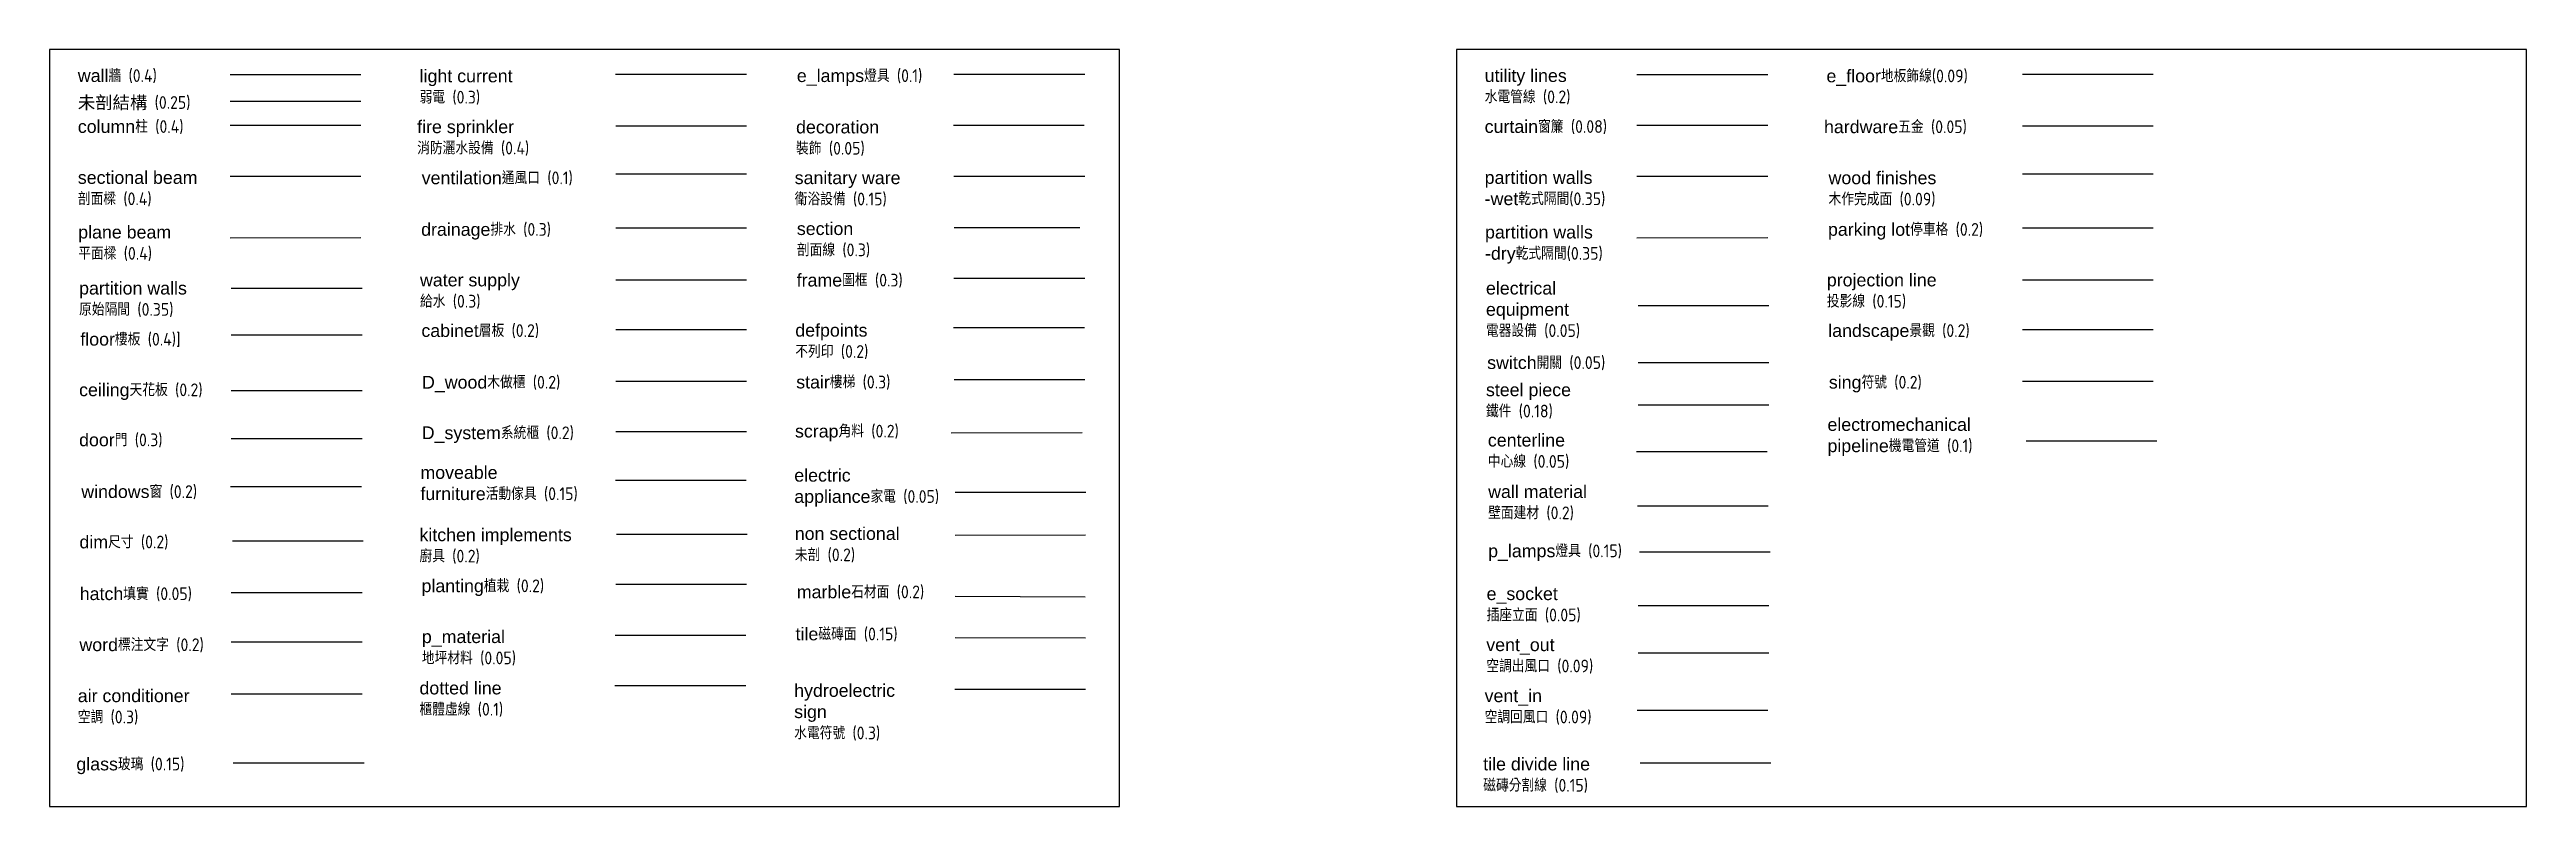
# Model space of a CAD drawing. Header units: centimetres. Extents: x -6116 to 16873, y -2889 to 4505.
# Drawn here: x -6116.4 to -6019.2, y 927.4 to 957.1 of the extents above; entities that cross this region are included whole.
import ezdxf

# ---------------------------------------------------------------- set-up
doc = ezdxf.new("R2010")
doc.units = ezdxf.units.CM
doc.linetypes.add('AM_ISO08W050', pattern=[18, 12, -1.5, 3, -1.5])
doc.linetypes.add('AM_ISO08W050x2', pattern=[9, 6, -0.75, 1.5, -0.75])
for name, color, linetype in [('air conditioner空調', 172, 'Continuous'), ('beam plane平面樑', 140, 'Continuous'), ('beam sectional剖面樑', 4, 'Continuous'), ('cabinet層板', 35, 'Continuous'), ('ceiling天花板', 6, 'Continuous'), ('centerline中心線', 254, 'Continuous'), ('column柱', 50, 'Continuous'), ('curtain窗簾', 41, 'Continuous'), ('D_system系統櫃', 42, 'Continuous'), ('D_wood木做櫃', 30, 'Continuous'), ('decoration裝飾', 34, 'Continuous'), ('defpoints不列印', 252, 'Continuous'), ('dim尺寸', 7, 'Continuous'), ('door門', 3, 'Continuous'), ('dotted line櫃體虛線', 87, 'AM_ISO08W050'), ('drainage排水', 5, 'Continuous'), ('e_floor地板飾線', 41, 'Continuous'), ('e_lamps立面燈具', 241, 'Continuous'), ('e_socket立面插座', 254, 'Continuous'), ('electric appliance家電', 163, 'Continuous'), ('electrical equipment電器設備', 113, 'Continuous'), ('electromechanical pipeline機電管道', 62, 'Continuous'), ('fire sprinkler消防灑水設備', 1, 'Continuous'), ('floor樓板', 4, 'Continuous'), ('frame圖框', 34, 'Continuous'), ('glass玻璃', 254, 'Continuous'), ('hardware五金', 221, 'Continuous'), ('hatch填實', 8, 'Continuous'), ('hydroelectric sign水電符號', 130, 'Continuous'), ('kitchen implements廚具', 21, 'Continuous'), ('landscape景觀', 70, 'Continuous'), ('light current弱電', 210, 'Continuous'), ('marble石材面', 60, 'Continuous'), ('moveable furniture活動傢具', 31, 'Continuous'), ('non sectional未剖', 53, 'Continuous'), ('p_lamps平面燈具', 40, 'Continuous'), ('p_material地坪材料', 8, 'Continuous'), ('parking lot停車格', 173, 'Continuous'), ('partition walls_dry乾式隔間', 52, 'Continuous'), ('partition walls_wet濕式隔間', 13, 'Continuous'), ('partition walls原始隔間', 22, 'Continuous'), ('planting植栽', 95, 'Continuous'), ('projection line投影線', 253, 'Continuous'), ('sanitary ware衛浴設備', 220, 'Continuous'), ('scrap角料', 181, 'Continuous'), ('section剖面線', 1, 'Continuous'), ('sing符號', 40, 'Continuous'), ('stair樓梯', 6, 'Continuous'), ('steel piece鐵件', 253, 'Continuous'), ('switch開關', 231, 'Continuous'), ('tile divide line磁磚分割線', 9, 'Continuous'), ('tile磁磚面', 122, 'Continuous'), ('utility lines水電管線', 72, 'Continuous'), ('vent_in空調回風口', 20, 'Continuous'), ('vent_out空調出風口', 150, 'Continuous'), ('ventilation通風口', 195, 'Continuous'), ('wall material壁面建材', 132, 'Continuous'), ('wall牆', 1, 'Continuous'), ('water supply給水', 5, 'Continuous'), ('windows窗', 70, 'Continuous'), ('wood finishes木作完成面', 23, 'Continuous'), ('word標注文字', 4, 'Continuous'), ('未剖結構', 53, 'Continuous')]:
    doc.layers.add(name, color=color, linetype=linetype)
doc.styles.get("Standard").update_dxf_attribs({"font": 'ISOCP.SHX', "bigfont": 'CHINESET.SHX'})

msp = doc.modelspace()

# ---------------------------------------------------------------- texts
at = {"layer": 'p_material地坪材料', "char_height": 0.5, "attachment_point": 1}
for s, width, insert in [('{\\fHelvetica|b0|i0|c136|p34;\\C0;wall\\Fisocp,chineset|c136;牆 (0.4)}', 13.7820472, (-6115.3023, 956.29513)), ('{\\fHelvetica|b0|i0|c136|p34;\\C0;light current\\P\\Fisocp,chineset|c136;弱電 (0.3)}', 13.7820472, (-6101.88697, 956.28153)), ('{\\fHelvetica|b0|i0|c136|p34;\\C0;e_lamps\\Fisocp,chineset|c136;燈具 (0.1)}', 13.7820472, (-6087.0809, 956.29202)), ('{\\fHelvetica|b0|i0|c136|p34;\\C0;utility lines\\P\\Fisocp,chineset|c136;水電管線 (0.2)}', 13.7820472, (-6060.0842, 956.29513)), ('{\\fHelvetica|b0|i0|c136|p34;\\C0;e_floor\\Fisocp,chineset|c136;地板飾線(0.09)}', 13.7820472, (-6046.66888, 956.28153)), ('{\\fArial Unicode MS|b0|i0|c134|p0;\\C0;未剖結構\\Fisocp,chineset|c136; (0.\\Fisocp,chineset|c134;25\\Fisocp,chineset|c136;)}', 13.7820472, (-6115.3023, 955.24)), ('{\\fHelvetica|b0|i0|c136|p34;\\C0;column\\Fisocp,chineset|c136;柱 (0.4)}', 13.7820472, (-6115.3023, 954.29513)), ('{\\fHelvetica|b0|i0|c136|p34;\\C0;fire sprinkler\\P\\Fisocp,chineset|c136;消防灑水設備 (0.4)}', 13.7820472, (-6101.98347, 954.28563)), ('{\\fHelvetica|b0|i0|c136|p34;\\C0;decoration\\P\\Fisocp,chineset|c136;裝飾 (0.05)}', 13.7820472, (-6087.11142, 954.27633)), ('{\\fHelvetica|b0|i0|c136|p34;\\C0;curtain\\Fisocp,chineset|c136;窗簾 (0.08)}', 13.7820472, (-6060.0842, 954.29513)), ('\\pt6;{\\fHelvetica|b0|i0|c136|p34;\\C0;hardware\\Fisocp,chineset|c136;五金 (0.05)}', 13.7820472, (-6046.76537, 954.28563)), ('{\\fHelvetica|b0|i0|c136|p34;\\C0;sectional beam\\P\\Fisocp,chineset|c136;剖面樑 (0.4)}', 13.7820472, (-6115.3023, 952.29513)), ('{\\fHelvetica|b0|i0|c136|p34;\\C0;ventilation\\Fisocp,chineset|c136;通風口 (0.1)}', 13.7820472, (-6101.80542, 952.28253)), ('{\\fHelvetica|b0|i0|c136|p34;\\C0;sanitary ware\\P\\Fisocp,chineset|c136;衛浴設備 (0.15)}', 13.7820472, (-6087.16483, 952.28563)), ('{\\fHelvetica|b0|i0|c136|p34;\\C0;partition walls\\P-wet\\Fisocp,chineset|c136;乾式隔間(0.35)}', 13.7820472, (-6060.0842, 952.29513)), ('{\\fHelvetica|b0|i0|c136|p34;\\C0;wood finishes\\P\\Fisocp,chineset|c136;木作完成面 (0.09)}', 13.7820472, (-6046.58732, 952.28253)), ('{\\fHelvetica|b0|i0|c136|p34;\\C0;plane beam\\P\\Fisocp,chineset|c136;平面樑 (0.4)}', 13.7820472, (-6115.28768, 950.15257)), ('{\\fHelvetica|b0|i0|c136|p34;\\C0;drainage\\Fisocp,chineset|c136;排水 (0.3)}', 13.7820472, (-6101.82738, 950.25855)), ('{\\fHelvetica|b0|i0|c136|p34;\\C0;section\\P\\Fisocp,chineset|c136;剖面線 (0.3)}', 13.7820472, (-6087.07994, 950.28909)), ('{\\fHelvetica|b0|i0|c136|p34;\\C0;partition walls\\P-dry\\Fisocp,chineset|c136;乾式隔間(0.35)}', 13.7820472, (-6060.06959, 950.15257)), ('{\\fHelvetica|b0|i0|c136|p34;\\C0;parking lot\\Fisocp,chineset|c136;停車格 (0.2)}', 13.7820472, (-6046.60928, 950.25855)), ('{\\fHelvetica|b0|i0|c136|p34;\\C0;partition walls\\P\\Fisocp,chineset|c136;原始隔間 (0.35)}', 13.7820472, (-6115.25202, 947.95402)), ('{\\fHelvetica|b0|i0|c136|p34;\\C0;water supply\\Fisocp,chineset|c136;\\P給水 (0.3)}', 13.7820472, (-6101.87262, 948.27382)), ('{\\fHelvetica|b0|i0|c136|p34;\\C0;frame\\Fisocp,chineset|c136;圖框 (0.3)}', 13.7820472, (-6087.08794, 948.26839)), ('{\\fHelvetica|b0|i0|c136|p34;\\C0;electrical\\Pequipment\\P\\Fisocp,chineset|c136;電器設備 (0.05)}', 13.7820472, (-6060.03392, 947.95402)), ('{\\fHelvetica|b0|i0|c136|p34;\\C0;projection line\\P\\Fisocp,chineset|c136;投影線 (0.15)}', 13.7820472, (-6046.65452, 948.27382)), ('{\\fHelvetica|b0|i0|c136|p34;\\C0;floor\\Fisocp,chineset|c136;樓板 (0.4)]}', 13.7820472, (-6115.20429, 945.94995)), ('{\\fHelvetica|b0|i0|c136|p34;\\C0;cabinet\\Fisocp,chineset|c136;層板 (0.2)}', 13.7820472, (-6101.81708, 946.28891)), ('{\\fHelvetica|b0|i0|c136|p34;\\C0;defpoints\\P\\Fisocp,chineset|c136;不列印 (0.2)}', 13.7820472, (-6087.14207, 946.30272)), ('{\\fHelvetica|b0|i0|c136|p34;\\C0;landscape\\Fisocp,chineset|c136;景觀 (0.2)}', 13.7820472, (-6046.59898, 946.28891)), ('{\\fHelvetica|b0|i0|c136|p34;\\C0;switch\\Fisocp,chineset|c136;開關 (0.05)}', 13.7820472, (-6059.98619, 945.032)), ('{\\fHelvetica|b0|i0|c136|p34;\\C0;ceiling\\Fisocp,chineset|c136;天花板 (0.2)}', 13.7820472, (-6115.25202, 943.96448)), ('{\\fHelvetica|b0|i0|c136|p34;\\C0;D_wood\\Fisocp,chineset|c136;木做櫃 (0.2)}', 12.6077772, (-6101.79375, 944.26245)), ('{\\fHelvetica|b0|i0|c136|p34;\\C0;stair\\Fisocp,chineset|c136;樓梯 (0.3)}', 13.7820472, (-6087.10532, 944.26956)), ('{\\fHelvetica|b0|i0|c136|p34;\\C0;steel piece\\P\\Fisocp,chineset|c136;鐵件 (0.18)}', 13.7820472, (-6060.03392, 943.96448)), ('{\\fHelvetica|b0|i0|c136|p34;\\C0;sing\\Fisocp,chineset|c136;符號 (0.2)}', 12.6077772, (-6046.57566, 944.26245)), ('{\\fHelvetica|b0|i0|c136|p34;\\C0;door\\Fisocp,chineset|c136;門 (0.3)}', 13.7820472, (-6115.25202, 942)), ('{\\fHelvetica|b0|i0|c136|p34;\\C0;D_system\\Fisocp,chineset|c136;系統櫃 (0.2)}', 13.7820472, (-6101.80294, 942.27874)), ('{\\fHelvetica|b0|i0|c136|p34;\\C0;scrap\\Fisocp,chineset|c136;角料 (0.2)}', 13.7820472, (-6087.15345, 942.34407)), ('{\\fHelvetica|b0|i0|c136|p34;\\C0;electromechanical\\Ppipeline\\Fisocp,chineset|c136;機電管道 (0.1)}', 13.7820472, (-6046.62911, 942.60278)), ('{\\fHelvetica|b0|i0|c136|p34;\\C0;centerline\\P\\Fisocp,chineset|c136;中心線 (0.05)}', 13.7820472, (-6059.9583, 941.98938)), ('{\\fHelvetica|b0|i0|c136|p34;\\C0;moveable \\Pfurniture\\Fisocp,chineset|c136;活動傢具 (0.15)}', 13.7820472, (-6101.85593, 940.72152)), ('{\\fHelvetica|b0|i0|c136|p34;\\C0;electric \\Pappliance\\Fisocp,chineset|c136;家電 (0.05)}', 13.7820472, (-6087.1815, 940.61187)), ('{\\fHelvetica|b0|i0|c136|p34;\\C0;windows\\Fisocp,chineset|c136;窗 (0.2)}', 13.7820472, (-6115.16634, 939.9707)), ('{\\fHelvetica|b0|i0|c136|p34;\\C0;wall material\\P\\Fisocp,chineset|c136;壁面建材 (0.2)}', 13.7820472, (-6059.94824, 939.9707)), ('{\\fHelvetica|b0|i0|c136|p34;\\C0;kitchen implements\\P\\Fisocp,chineset|c136;廚具 (0.2)}', 13.7820472, (-6101.89366, 938.27413)), ('{\\fHelvetica|b0|i0|c136|p34;\\C0;non sectional \\P\\Fisocp,chineset|c136;未剖 (0.2)}', 13.7820472, (-6087.16165, 938.32414)), ('{\\fHelvetica|b0|i0|c136|p34;\\C0;dim\\Fisocp,chineset|c136;尺寸 (0.2)}', 13.7820472, (-6115.23938, 937.99415)), ('{\\fHelvetica|b0|i0|c136|p34;\\C0;p_lamps\\Fisocp,chineset|c136;燈具 (0.15)}', 13.7820472, (-6059.94785, 937.64525)), ('{\\fHelvetica|b0|i0|c136|p34;\\C0;planting\\Fisocp,chineset|c136;植栽 (0.2)}', 13.7820472, (-6101.81282, 936.27398)), ('{\\fHelvetica|b0|i0|c136|p34;\\C0;hatch\\Fisocp,chineset|c136;填實 (0.05)}', 13.7820472, (-6115.22666, 935.96427)), ('{\\fHelvetica|b0|i0|c136|p34;\\C0;marble\\Fisocp,chineset|c136;石材面 (0.2)}', 13.7820472, (-6087.08297, 936.03559)), ('{\\fHelvetica|b0|i0|c136|p34;\\C0;e_socket\\P\\Fisocp,chineset|c136;插座立面 (0.05)}', 13.7820472, (-6060.00857, 935.96427)), ('{\\fHelvetica|b0|i0|c136|p34;\\C0;p_material\\P\\Fisocp,chineset|c136;地坪材料 (0.05)}', 13.7820472, (-6101.799, 934.27752)), ('{\\fHelvetica|b0|i0|c136|p34;\\C0;tile\\Fisocp,chineset|c136;磁磚面 (0.15)}', 13.7820472, (-6087.13145, 934.38487)), ('{\\fHelvetica|b0|i0|c136|p34;\\C0;word\\Fisocp,chineset|c136;標注文字 (0.2)}', 13.7820472, (-6115.23923, 933.96156)), ('{\\fHelvetica|b0|i0|c136|p34;\\C0;vent_out\\P\\Fisocp,chineset|c136;空調出風口 (0.09)}', 13.7820472, (-6060.02114, 933.96156)), ('{\\fHelvetica|b0|i0|c136|p34;\\C0;air conditioner\\P\\Fisocp,chineset|c136;空調 (0.3)}', 13.7820472, (-6115.30445, 931.95999)), ('{\\fHelvetica|b0|i0|c136|p34;\\C0;dotted line\\P\\Fisocp,chineset|c136;櫃體虛線 (0.1)}', 13.7820472, (-6101.89304, 932.26341)), ('{\\fHelvetica|b0|i0|c136|p34;\\C0;hydroelectric\\Psign\\P\\Fisocp,chineset|c136;水電符號 (0.3)}', 13.7820472, (-6087.1854, 932.16701)), ('{\\fHelvetica|b0|i0|c136|p34;\\C0;vent_in\\P\\Fisocp,chineset|c136;空調回風口 (0.09)}', 13.7820472, (-6060.08635, 931.95999)), ('{\\fHelvetica|b0|i0|c136|p34;\\C0;glass\\Fisocp,chineset|c136;玻璃 (0.15)}', 13.7820472, (-6115.35955, 929.2814)), ('{\\fHelvetica|b0|i0|c136|p34;\\C0;tile divide line\\P\\Fisocp,chineset|c136;磁磚分割線 (0.15)}', 13.7820472, (-6060.14145, 929.2814))]:
    msp.add_mtext_dynamic_manual_height_columns(s, width=width, gutter_width=12.5, heights=[0], dxfattribs=dict(at, insert=insert))

# ---------------------------------------------------------------- linework, layer by layer
at = {"layer": 'air conditioner空調'}
msp.add_line((-6109.27804, 931.78284), (-6104.1444, 931.78284), dxfattribs=at)
at = {"layer": 'beam plane平面樑'}
msp.add_line((-6109.32832, 949.68333), (-6104.19468, 949.69617), dxfattribs=at)
at = {"layer": 'beam sectional剖面樑'}
msp.add_line((-6109.32832, 952.09305), (-6104.19468, 952.09305), dxfattribs=at)
at = {"layer": 'cabinet層板'}
msp.add_line((-6094.19123, 946.0801), (-6089.05758, 946.0801), dxfattribs=at)
at = {"layer": 'ceiling天花板'}
msp.add_line((-6109.27804, 943.69058), (-6104.1444, 943.69058), dxfattribs=at)
at = {"layer": 'centerline中心線'}
msp.add_line((-6054.12662, 941.29177), (-6048.99297, 941.29177), dxfattribs=at)
at = {"layer": 'column柱'}
msp.add_line((-6109.32832, 954.09305), (-6104.19468, 954.09305), dxfattribs=at)
at = {"layer": 'curtain窗簾'}
msp.add_line((-6054.11022, 954.09305), (-6048.97658, 954.09305), dxfattribs=at)
at = {"layer": 'D_system系統櫃'}
msp.add_line((-6094.19123, 942.07665), (-6089.05758, 942.07665), dxfattribs=at)
at = {"layer": 'D_wood木做櫃'}
msp.add_line((-6094.19123, 944.05278), (-6089.05758, 944.05278), dxfattribs=at)
at = {"layer": 'decoration裝飾'}
msp.add_line((-6080.9365, 954.09698), (-6075.80286, 954.09698), dxfattribs=at)
at = {"layer": 'defpoints不列印'}
msp.add_line((-6080.92912, 946.16199), (-6075.79548, 946.16199), dxfattribs=at)
at = {"layer": 'dim尺寸'}
msp.add_line((-6109.23623, 937.79206), (-6104.10259, 937.79206), dxfattribs=at)
at = {"layer": 'door門'}
msp.add_line((-6109.27804, 941.79792), (-6104.1444, 941.79792), dxfattribs=at)
at = {"layer": 'dotted line櫃體虛線', "linetype": 'AM_ISO08W050x2'}
msp.add_line((-6094.21892, 932.11078), (-6089.08528, 932.11078), dxfattribs=at)
at = {"layer": 'drainage排水'}
msp.add_line((-6094.19123, 950.06695), (-6089.05758, 950.06695), dxfattribs=at)
at = {"layer": 'e_floor地板飾線'}
msp.add_line((-6038.97716, 956.10087), (-6033.84351, 956.10087), dxfattribs=at)
at = {"layer": 'e_lamps立面燈具'}
msp.add_line((-6080.91733, 956.09623), (-6075.78369, 956.09623), dxfattribs=at)
at = {"layer": 'e_socket立面插座'}
msp.add_line((-6054.05994, 935.25698), (-6048.9263, 935.25698), dxfattribs=at)
at = {"layer": 'electric appliance家電'}
msp.add_line((-6080.87169, 939.69497), (-6075.73805, 939.69497), dxfattribs=at)
at = {"layer": 'electrical equipment電器設備'}
msp.add_line((-6054.05994, 947.02455), (-6048.9263, 947.02455), dxfattribs=at)
at = {"layer": 'electromechanical pipeline機電管道'}
msp.add_line((-6038.83413, 941.70897), (-6033.70049, 941.70897), dxfattribs=at)
at = {"layer": 'fire sprinkler消防灑水設備'}
msp.add_line((-6094.19123, 954.06932), (-6089.05758, 954.06932), dxfattribs=at)
at = {"layer": 'floor樓板'}
msp.add_line((-6109.27804, 945.87224), (-6104.1444, 945.87224), dxfattribs=at)
at = {"layer": 'frame圖框'}
msp.add_line((-6080.91733, 948.09305), (-6075.78369, 948.09305), dxfattribs=at)
at = {"layer": 'glass玻璃'}
msp.add_line((-6109.20167, 929.07581), (-6104.06803, 929.07581), dxfattribs=at)
at = {"layer": 'hardware五金'}
msp.add_line((-6038.97313, 954.06932), (-6033.83949, 954.06932), dxfattribs=at)
at = {"layer": 'hatch填實'}
msp.add_line((-6109.27804, 935.76219), (-6104.1444, 935.76219), dxfattribs=at)
at = {"layer": 'hydroelectric sign水電符號'}
msp.add_line((-6080.87855, 931.97399), (-6075.74491, 931.97399), dxfattribs=at)
at = {"layer": 'kitchen implements廚具'}
msp.add_line((-6094.16046, 938.04695), (-6089.02682, 938.04695), dxfattribs=at)
at = {"layer": 'landscape景觀'}
msp.add_line((-6038.97313, 946.0801), (-6033.83949, 946.0801), dxfattribs=at)
at = {"layer": 'light current弱電'}
msp.add_line((-6094.19525, 956.10087), (-6089.06161, 956.10087), dxfattribs=at)
at = {"layer": 'marble石材面'}
msp.add_line((-6080.87169, 935.61774), (-6075.77001, 935.59797), dxfattribs=at)
at = {"layer": 'moveable furniture活動傢具'}
msp.add_line((-6094.20129, 940.17202), (-6089.06764, 940.17202), dxfattribs=at)
at = {"layer": 'non sectional未剖'}
msp.add_line((-6080.87169, 938.01602), (-6075.75496, 938.02929), dxfattribs=at)
at = {"layer": 'p_lamps平面燈具'}
msp.add_line((-6054.00777, 937.36041), (-6048.87413, 937.36041), dxfattribs=at)
at = {"layer": 'p_material地坪材料'}
msp.add_line((-6094.21112, 934.08401), (-6089.07748, 934.08401), dxfattribs=at)
for points in [[(-6116.41245, 927.36645), (-6074.41245, 927.36645), (-6074.41245, 957.06645), (-6116.41245, 957.06645)], [(-6061.19435, 927.36645), (-6019.19435, 927.36645), (-6019.19435, 957.06645), (-6061.19435, 957.06645)]]:
    msp.add_lwpolyline(points, close=True, dxfattribs=at)
at = {"layer": 'parking lot停車格'}
msp.add_line((-6038.97313, 950.06695), (-6033.83949, 950.06695), dxfattribs=at)
at = {"layer": 'partition walls_dry乾式隔間'}
msp.add_line((-6054.11022, 952.09305), (-6048.97658, 952.09305), dxfattribs=at)
at = {"layer": 'partition walls_wet濕式隔間'}
msp.add_line((-6054.11022, 949.68333), (-6048.97658, 949.69617), dxfattribs=at)
at = {"layer": 'partition walls原始隔間'}
msp.add_line((-6109.27804, 947.70893), (-6104.1444, 947.70893), dxfattribs=at)
at = {"layer": 'planting植栽'}
msp.add_line((-6094.18657, 936.08223), (-6089.05293, 936.08223), dxfattribs=at)
at = {"layer": 'projection line投影線'}
msp.add_line((-6038.97313, 948.02883), (-6033.83949, 948.02883), dxfattribs=at)
at = {"layer": 'sanitary ware衛浴設備'}
msp.add_line((-6080.91733, 952.09305), (-6075.78369, 952.09305), dxfattribs=at)
at = {"layer": 'scrap角料'}
msp.add_line((-6081.02417, 942.0247), (-6075.87661, 942.04113), dxfattribs=at)
at = {"layer": 'section剖面線'}
msp.add_line((-6080.9117, 950.08701), (-6075.97232, 950.08701), dxfattribs=at)
at = {"layer": 'sing符號'}
msp.add_line((-6038.97313, 944.05278), (-6033.83949, 944.05278), dxfattribs=at)
at = {"layer": 'stair樓梯'}
msp.add_line((-6080.91056, 944.11877), (-6075.77692, 944.11877), dxfattribs=at)
at = {"layer": 'steel piece鐵件'}
msp.add_line((-6054.05994, 943.12477), (-6048.9263, 943.12477), dxfattribs=at)
at = {"layer": 'switch開關'}
msp.add_line((-6054.05994, 944.79152), (-6048.9263, 944.79152), dxfattribs=at)
at = {"layer": 'tile divide line磁磚分割線'}
msp.add_line((-6053.98357, 929.07581), (-6048.84993, 929.07581), dxfattribs=at)
at = {"layer": 'tile磁磚面'}
msp.add_line((-6080.87169, 933.9979), (-6075.7504, 933.97656), dxfattribs=at)
at = {"layer": 'utility lines水電管線'}
msp.add_line((-6054.11022, 956.09305), (-6048.97658, 956.09305), dxfattribs=at)
at = {"layer": 'vent_in空調回風口'}
msp.add_line((-6054.09754, 931.14587), (-6048.9639, 931.14587), dxfattribs=at)
at = {"layer": 'vent_out空調出風口'}
msp.add_line((-6054.05994, 933.39457), (-6048.9263, 933.39457), dxfattribs=at)
at = {"layer": 'ventilation通風口'}
msp.add_line((-6094.19123, 952.18858), (-6089.05758, 952.18858), dxfattribs=at)
at = {"layer": 'wall material壁面建材'}
msp.add_line((-6054.08893, 939.16065), (-6048.95529, 939.16065), dxfattribs=at)
at = {"layer": 'wall牆'}
msp.add_line((-6109.32832, 956.09305), (-6104.19468, 956.09305), dxfattribs=at)
at = {"layer": 'water supply給水'}
msp.add_line((-6094.19123, 948.02883), (-6089.05758, 948.02883), dxfattribs=at)
at = {"layer": 'windows窗'}
msp.add_line((-6109.30703, 939.91668), (-6104.17339, 939.91668), dxfattribs=at)
at = {"layer": 'wood finishes木作完成面'}
msp.add_line((-6038.97313, 952.18858), (-6033.83949, 952.18858), dxfattribs=at)
at = {"layer": 'word標注文字'}
msp.add_line((-6109.27804, 933.82638), (-6104.1444, 933.82638), dxfattribs=at)
at = {"layer": '未剖結構'}
msp.add_line((-6109.32832, 955.03792), (-6104.19468, 955.03792), dxfattribs=at)

msp.set_redraw_order([(e.dxf.handle, doc.entitydb.next_handle()) for e in msp.query("TEXT MTEXT ATTDEF DIMENSION ARC_DIMENSION")])  # texts and dimensions are drawn at this point

doc.saveas('drawing.dxf')
